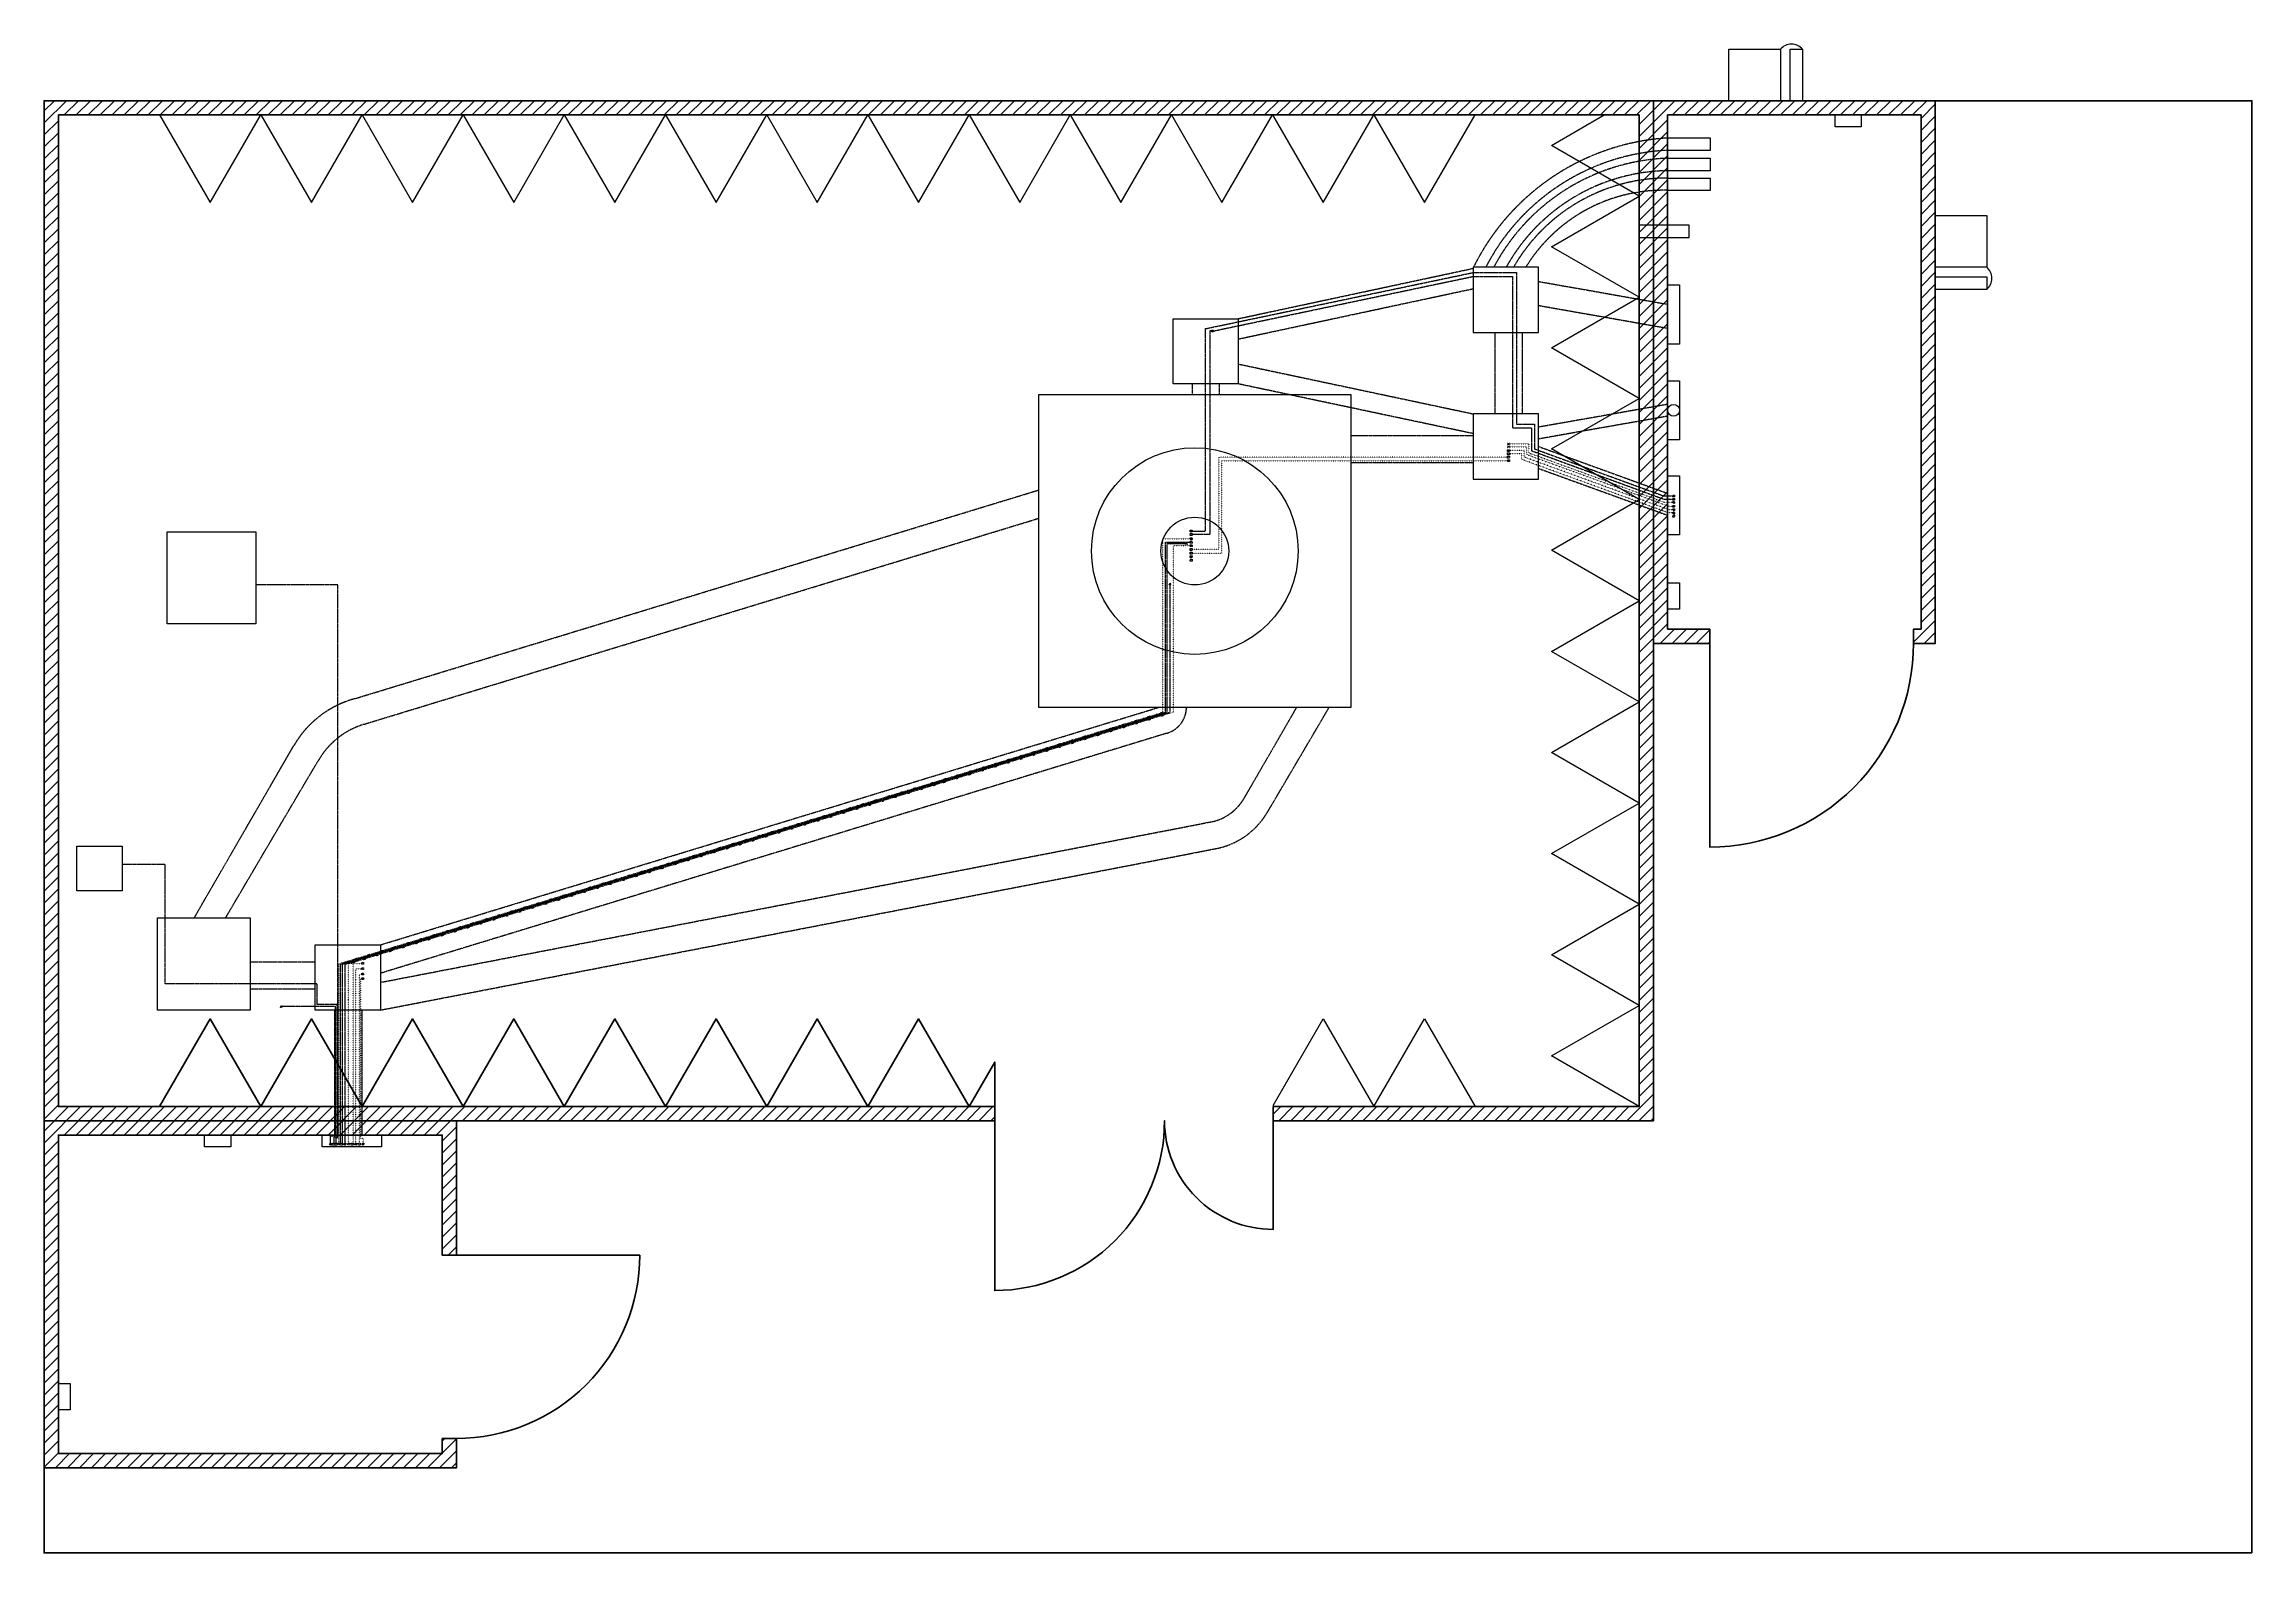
# Model space of a CAD drawing. Header units: millimetres. Extents: x 520 to 59890, y 214 to 19944.
# Drawn here: x 19795 to 35096, y 9485 to 19944 of the extents above; entities that cross this region are included whole.
import ezdxf

# ---------------------------------------------------------------- set-up
doc = ezdxf.new("R2010")
doc.units = ezdxf.units.MM
doc.header["$MEASUREMENT"] = 0
doc.linetypes.add('CENTER', pattern=[2, 1.25, -0.25, 0.25, -0.25])
doc.linetypes.add('DOTX2', pattern=[0.5, 0, -0.5])
doc.layers.get('0').update_dxf_attribs({"color": 94, "lineweight": 50})
for name, color, linetype, lineweight, plot in [('cables comunicacion', 104, 'CENTER', 25, False), ('Conectores', 30, 'CENTER', 25, False), ('RF Cables', 210, 'DOTX2', 25, False)]:
    doc.layers.add(name, color=color, linetype=linetype, lineweight=lineweight, plot=plot)
for name, color, linetype, lineweight in [('Items', 130, 'Continuous', 25), ('Linea discontinua', 10, 'CENTER', 25), ('Linea fina', 90, 'Continuous', 25), ('Linea gorda', 94, 'Continuous', 35)]:
    doc.layers.add(name, color=color, linetype=linetype, lineweight=lineweight)
doc.styles.get("Standard").update_dxf_attribs({"font": 'arial.ttf', "height": 2.5})

msp = doc.modelspace()

# ---------------------------------------------------------------- hatches: boundary and pattern name
at = {"layer": 'Linea fina', "true_color": 0xed1f24}
h = msp.add_hatch(dxfattribs=at)
h.set_pattern_fill('ANSI31', color=240, scale=470.594271, style=0)
h.set_pattern_definition([(45, (18108.14, 9974.17), (-41.59505, 41.59505), [])])
h.paths.add_polyline_path([(19894, 15790), (19894, 19453), (22653, 19453), (30849, 19453), (30849, 15790), (30849, 12579), (22653, 12579), (19894, 12579)], flags=16)
h.paths.add_polyline_path([(22554, 12382), (22554, 10174), (19894, 10174), (19894, 12382)], flags=16)
h.paths.add_polyline_path([(31339, 15790), (31339, 15889), (31047, 15889), (31047, 19453), (32803, 19453), (32803, 15889), (32751, 15889), (32751, 15790), (32902, 15790), (32902, 19552), (19795, 19552), (19795, 10075), (22653, 10075), (22653, 10278), (22554, 10278), (22554, 11549), (22653, 11549), (22653, 12481), (26383, 12481), (26383, 12579), (28313, 12579), (28313, 12481), (30948, 12481), (30948, 15790)])

# ---------------------------------------------------------------- linework, layer by layer
msp.add_lwpolyline([(35096, 9485), (35096, 19552), (19795, 19552), (19795, 9485)], close=True)
at = {"layer": 'cables comunicacion'}
for p, q in [((27579, 16473), (27579, 16482)), ((27579, 16482), (27712, 16482))]:
    msp.add_line(p, q, dxfattribs=at)
for points in [[(27845, 17627), (27845, 17685), (27845, 17972), (29700, 18361), (30000, 18361), (30000, 17309), (30125, 17309), (30125, 17138), (31021, 16812), (31082, 16812)], [(27900, 17956), (29700, 18334), (29971, 18334), (29971, 17285), (30103, 17285), (30103, 17126), (31023, 16789), (31082, 16789)], [(27888, 17956), (27875, 17956), (27875, 16545), (27863, 16545), (27751, 16545)], [(27751, 16569), (27845, 16569), (27845, 17652)], [(21849, 12325), (21849, 13316), (21849, 13567), (21907, 13585), (25917, 14809), (27567, 15313), (27567, 16492), (27738, 16492)], [(21862, 12325), (21862, 13316), (21862, 13567), (21919, 13585), (25930, 14809), (27579, 15313), (27579, 16473)], [(21819, 12325), (21819, 12364), (21831, 12364), (21831, 13433), (21831, 13669), (21831, 16196), (21263, 16196)], [(21881, 12325), (21881, 13316), (21881, 13567), (21938, 13585), (25949, 14809), (27598, 15313), (27598, 16202)], [(21805, 12325), (21805, 12370), (21825, 12370), (21825, 13287), (21688, 13287), (21688, 13429), (20634, 13429), (20634, 14257), (20335, 14257)], [(21780, 12325), (21780, 12377), (21814, 12377), (21814, 13272), (21688, 13272), (21439, 13272)]]:
    msp.add_lwpolyline(points, dxfattribs=at)
at = {"layer": 'Conectores'}
for p, q in [((29938, 17179), (29950, 17167)), ((29938, 17167), (29950, 17179)), ((29938, 17159), (29950, 17147)), ((29938, 17147), (29950, 17159)), ((27705, 16488), (27718, 16476)), ((27705, 16476), (27718, 16488)), ((27592, 16208), (27604, 16196)), ((27592, 16196), (27604, 16208)), ((21432, 13278), (21445, 13266)), ((21432, 13266), (21445, 13278))]:
    msp.add_line(p, q, dxfattribs=at)
for points in [[(27888, 17962), (27900, 17962), (27900, 17950), (27888, 17950)], [(29938, 17133), (29951, 17133), (29951, 17121), (29938, 17121)], [(29938, 17110), (29951, 17110), (29951, 17097), (29938, 17097)], [(29938, 17087), (29951, 17087), (29951, 17074), (29938, 17074)], [(29938, 17063), (29951, 17063), (29951, 17050), (29938, 17050)], [(31082, 16818), (31094, 16818), (31094, 16805), (31082, 16805)], [(31082, 16795), (31094, 16795), (31094, 16783), (31082, 16783)], [(31082, 16774), (31094, 16774), (31094, 16762), (31082, 16762)], [(31082, 16747), (31094, 16747), (31094, 16734), (31082, 16734)], [(31082, 16724), (31094, 16724), (31094, 16711), (31082, 16711)], [(31082, 16700), (31094, 16700), (31094, 16688), (31082, 16688)], [(31082, 16678), (31094, 16678), (31094, 16666), (31082, 16666)], [(27738, 16575), (27751, 16575), (27751, 16563), (27738, 16563)], [(27738, 16551), (27751, 16551), (27751, 16538), (27738, 16538)], [(27738, 16522), (27751, 16522), (27751, 16510), (27738, 16510)], [(27738, 16499), (27751, 16499), (27751, 16486), (27738, 16486)], [(27738, 16474), (27751, 16474), (27751, 16462), (27738, 16462)], [(27738, 16447), (27751, 16447), (27751, 16435), (27738, 16435)], [(27738, 16422), (27751, 16422), (27751, 16409), (27738, 16409)], [(27738, 16398), (27751, 16398), (27751, 16385), (27738, 16385)], [(27738, 16374), (27751, 16374), (27751, 16361), (27738, 16361)], [(21996, 13578), (22008, 13578), (22008, 13566), (21996, 13566)], [(21996, 13541), (22008, 13541), (22008, 13529), (21996, 13529)], [(21996, 13504), (22009, 13504), (22009, 13492), (21996, 13492)], [(21996, 13472), (22009, 13472), (22009, 13460), (21996, 13460)], [(21774, 12325), (21786, 12325), (21786, 12313), (21774, 12313)], [(21794, 12325), (21807, 12325), (21807, 12312), (21794, 12312)], [(21813, 12325), (21826, 12325), (21826, 12312), (21813, 12312)], [(21831, 12325), (21844, 12325), (21844, 12313), (21831, 12313)], [(21849, 12325), (21862, 12325), (21862, 12312), (21849, 12312)], [(21874, 12325), (21887, 12325), (21887, 12313), (21874, 12313)], [(21899, 12325), (21911, 12325), (21911, 12313), (21899, 12313)], [(21924, 12325), (21937, 12325), (21937, 12312), (21924, 12312)], [(21949, 12325), (21962, 12325), (21962, 12313), (21949, 12313)], [(21974, 12325), (21986, 12325), (21986, 12312), (21974, 12312)], [(21999, 12325), (22011, 12325), (22011, 12313), (21999, 12313)]]:
    msp.add_lwpolyline(points, close=True, dxfattribs=at)
at = {"layer": 'Items'}
for p, q in [((31982, 19909), (31982, 19552)), ((31982, 19552), (31895, 19552)), ((32902, 18244), (32902, 18332)), ((33259, 18244), (32902, 18244))]:
    msp.add_line(p, q, dxfattribs=at)
for points in [[(31982, 19552), (31895, 19552), (31895, 19909), (31982, 19909, 0.449405), (31828, 19909), (31828, 19552), (31471, 19552), (31828, 19552)], [(32902, 18244), (32902, 18332), (33259, 18332), (33259, 18244, 0.449405), (33259, 18399), (32902, 18399), (32902, 18756), (32902, 18399)]]:
    msp.add_lwpolyline(points, format="xyb", dxfattribs=at)
for points in [[(31471, 19552), (31471, 19909), (31828, 19909)], [(32902, 18756), (33259, 18756), (33259, 18399)]]:
    msp.add_lwpolyline(points, dxfattribs=at)
for points in [[(31982, 19552), (31895, 19552)], [(32388, 19370), (32207, 19370), (32207, 19453), (32388, 19453)], [(31342, 19294), (31342, 19208), (31047, 19208), (31047, 19294)], [(31342, 19153), (31342, 19067), (31047, 19067), (31047, 19153)], [(31342, 19016), (31342, 18930), (31047, 18930), (31047, 19016)], [(31047, 18690), (30849, 18690), (30849, 18604), (31047, 18604), (31195, 18604), (31195, 18690)], [(29700, 18398), (29700, 17946), (30152, 17946), (30152, 18398)], [(31047, 17906), (31047, 18234), (31047, 18275), (31129, 18275), (31129, 18234), (31129, 17865), (31047, 17865)], [(32902, 18244), (32902, 18332)], [(28071, 17589), (27620, 17589), (27620, 18041), (28071, 18041)], [(31047, 17242), (31047, 17570), (31047, 17611), (31129, 17611), (31129, 17570), (31129, 17201), (31047, 17201)], [(29700, 17381), (29700, 16929), (30152, 16929), (30152, 17381)], [(31047, 16583), (31047, 16911), (31047, 16952), (31129, 16952), (31129, 16911), (31129, 16542), (31047, 16542)], [(20648, 16564), (21263, 16564), (21263, 15926), (20648, 15926)], [(31047, 16028), (31047, 16209), (31129, 16209), (31129, 16028)], [(20022, 14384), (20335, 14384), (20335, 14074), (20022, 14074)], [(20581, 13888), (21222, 13888), (21222, 13248), (20581, 13248)], [(21673, 13700), (22125, 13700), (22125, 13248), (21673, 13248)], [(20907, 12382), (21088, 12382), (21088, 12299), (20907, 12299)], [(21764, 12382), (22092, 12382), (22133, 12382), (22133, 12300), (22092, 12300), (21723, 12300), (21723, 12382)], [(19894, 10478), (19894, 10659), (19976, 10659), (19976, 10478)]]:
    msp.add_lwpolyline(points, close=True, dxfattribs=at)
for centre, radius in [((31088, 17406), 41), ((27770, 16430), 235)]:
    msp.add_circle(centre, radius, dxfattribs=at)
at = {"layer": 'Linea discontinua'}
for p, q in [((28071, 18041), (29700, 18390)), ((28071, 17900), (29700, 18249)), ((30152, 18299), (31047, 18141)), ((30152, 18133), (31047, 17975)), ((28075, 17726), (28071, 17726)), ((28075, 17726), (29700, 17381)), ((27751, 17589), (27751, 17513)), ((27940, 17513), (27940, 17589)), ((29700, 17244), (28071, 17589)), ((31047, 17447), (30152, 17289)), ((31047, 17365), (30152, 17207)), ((30152, 17155), (31047, 16830)), ((30152, 17003), (31047, 16678)), ((21948, 15407), (26687, 16853)), ((22013, 15230), (26687, 16657)), ((22125, 13700), (27524, 15348)), ((28113, 14718), (28477, 15348)), ((28276, 14624), (28702, 15348))]:
    msp.add_line(p, q, dxfattribs=at)
for points in [[(29852, 17381), (29852, 17758), (29852, 17946)], [(30041, 17381), (30041, 17758), (30041, 17946)], [(28853, 17232), (29230, 17232), (29700, 17232)], [(28853, 17044), (29230, 17044), (29700, 17044)], [(27579, 15168), (22181, 13520), (22125, 13503)], [(20836, 13888), (20890, 13982), (21254, 14612), (21525, 15081)], [(21053, 13888), (21479, 14612), (21696, 14979)], [(22125, 13440), (27630, 14504), (27908, 14558)], [(22125, 13248), (27667, 14319), (27944, 14373)], [(21222, 13583), (21598, 13583), (21673, 13583)], [(21222, 13395), (21598, 13395), (21673, 13395)], [(21810, 12382), (21810, 12758), (21810, 13248)], [(21998, 12382), (21998, 12758), (21998, 13248)]]:
    msp.add_lwpolyline(points, dxfattribs=at)
for centre, radius, start, end in [((31150, 17680), 1617, 93.6459, 153.6459), ((31118, 17712), 1498, 92.7302, 152.7302), ((31098, 17732), 1422, 92.0563, 152.0563), ((31066, 17764), 1303, 90.8584, 150.8584), ((31048, 17782), 1234, 90.0469, 150.0469), ((31016, 17814), 1117, 88.4367, 148.4367), ((22132, 14730), 701, 105.2878, 150), ((27524, 15348), 188, 286.7666, 0), ((22169, 14706), 546, 106.5495, 150), ((27813, 14891), 346, 285.8775, 330), ((27813, 14891), 534, 284.213, 330)]:
    msp.add_arc(centre, radius, start, end, dxfattribs=at)
at = {"layer": 'Linea fina'}
for points in [[(20595, 19453), (20946, 18846), (21296, 19453), (21647, 18846), (21998, 19453), (22348, 18846), (22699, 19453), (23050, 18846), (23400, 19453), (23751, 18846), (24102, 19453), (24452, 18846), (24803, 19453), (25153, 18846), (25504, 19453), (25855, 18846), (26205, 19453), (26556, 18846), (26907, 19453), (27257, 18846), (27608, 19453), (27958, 18846), (28309, 19453), (28660, 18846), (29010, 19453), (29361, 18846), (29712, 19453)], [(30849, 12579), (30242, 12930), (30849, 13281), (30242, 13631), (30849, 13982), (30242, 14333), (30849, 14683), (30242, 15034), (30849, 15384), (30242, 15735), (30849, 16086), (30242, 16436), (30849, 16787), (30242, 17138), (30849, 17488), (30242, 17839), (30849, 18190), (30242, 18540), (30849, 18891), (30242, 19241), (30608, 19453)], [(28313, 12586), (28660, 13187), (29010, 12579), (29361, 13187), (29712, 12579)]]:
    msp.add_lwpolyline(points, dxfattribs=at)
msp.add_lwpolyline([(26687, 17513), (26687, 15348), (28853, 15348), (28853, 17513)], close=True, dxfattribs=at)
msp.add_circle((27770, 16430), 716, dxfattribs=at)
at = {"layer": 'Linea gorda'}
for p, q in [((30948, 15790), (30948, 19552)), ((22653, 12481), (19795, 12481))]:
    msp.add_line(p, q, dxfattribs=at)
for points in [[(22653, 10278), (22653, 10075), (19795, 10075), (19795, 12481), (19795, 15790), (19795, 19552), (22653, 19552), (30948, 19552), (32902, 19552), (32902, 15790), (32751, 15790)], [(31339, 15790), (30948, 15790), (30948, 12481), (28313, 12481)], [(20595, 12579), (20946, 13187), (21296, 12579), (21647, 13187), (21998, 12579), (22348, 13187), (22699, 12579), (23050, 13187), (23400, 12579), (23751, 13187), (24102, 12579), (24452, 13187), (24803, 12579), (25153, 13187), (25504, 12579), (25855, 13187), (26205, 12579), (26383, 12888), (26383, 12579), (26383, 12481), (22653, 12481), (22653, 11549)]]:
    msp.add_lwpolyline(points, dxfattribs=at)
msp.add_lwpolyline([(26383, 12579), (22653, 12579), (19894, 12579), (19894, 15790), (19894, 19453), (22653, 19453), (30849, 19453), (30849, 15790), (30849, 12579), (28313, 12579), (28313, 12481), (28313, 11728, -0.414214), (27560, 12481, -0.414214), (26383, 11304), (26383, 12481)], format="xyb", dxfattribs=at)
for points in [[(31339, 15790), (31339, 15889), (31047, 15889), (31047, 19453), (32803, 19453), (32803, 15889), (32751, 15889), (32751, 15790, -0.414214), (31339, 14378)], [(23923, 11549, -0.414214), (22653, 10278), (22554, 10278), (22554, 10174), (19894, 10174), (19894, 12382), (22554, 12382), (22554, 11549), (22653, 11549)]]:
    msp.add_lwpolyline(points, format="xyb", close=True, dxfattribs=at)
at = {"layer": 'RF Cables'}
msp.add_line((21937, 13568), (21953, 13572), dxfattribs=at)
for points in [[(29944, 17173), (30084, 17173), (30084, 17126), (30084, 17111), (31025, 16768), (31082, 16768)], [(29944, 17153), (30069, 17153), (30069, 17100), (31025, 16752), (31055, 16741), (31082, 16741)], [(29938, 17080), (27937, 17080), (27937, 16441), (27751, 16441)], [(27751, 16416), (27957, 16416), (27957, 17016), (27957, 17056), (29938, 17056)], [(31082, 16717), (31055, 16717), (31025, 16728), (30069, 17076), (30052, 17083), (30052, 17127), (29951, 17127)], [(31082, 16694), (31055, 16694), (31026, 16705), (30070, 17053), (30037, 17065), (30037, 17104), (29951, 17104)], [(21837, 12325), (21837, 13570), (21888, 13585), (25899, 14809), (27548, 15313), (27548, 16516), (27738, 16516)], [(21905, 12325), (21905, 13316), (21905, 13568), (21963, 13585), (25973, 14809), (27623, 15313), (27623, 16202), (27623, 16468), (27738, 16468)], [(21937, 12325), (21937, 13498), (21937, 13568)], [(21953, 13572), (21996, 13572)], [(21955, 12325), (21955, 13460), (21955, 13535), (21996, 13535)], [(21955, 13527), (21955, 13527)], [(21980, 12325), (21980, 13423), (21980, 13498), (21996, 13498)], [(22005, 12325), (22005, 12359), (21989, 12359), (21989, 13391), (21989, 13466), (21996, 13466)]]:
    msp.add_lwpolyline(points, dxfattribs=at)

# ---------------------------------------------------------------- texts
at = {"layer": 'Conectores', "char_height": 2.5}
for s, width, heights, insert, attachment_point in [('RJ 45 - FO', 16.94, [0], (27887, 17948), 1), ('4R 2V 1K', 14.95, [0], (29937, 17119), 1), ('4R 5V 2K', 14.95, [0], (29937, 17049), 1), ('4R 5V 1N', 14.95, [0], (29938, 17096), 1), ('4R 5V 2N', 14.95, [0], (29938, 17073), 1), ('RJ45-Aux2', 14.95, [0], (31080, 16804), 1), ('FO_Aux2', 14.77, [2.54], (31081, 16781), 1), ('4R 2V 1N', 14.95, [0], (31081, 16733), 1), ('4R 2V 1K', 14.95, [0], (31081, 16709), 1), ('4R 5V 1K', 14.95, [0], (31082, 16760), 1), ('4R 5V 1N', 14.95, [0], (31082, 16686), 1), ('RJ 45 - FO', 16.94, [0], (27737, 16537), 1), ('RJ45-4R', 14.95, [0], (27737, 16561), 1), ('Revolver', 14.95, [0], (31081, 16664), 1), ('1R 5V 1N', 14.95, [0], (27738, 16508), 1), ('F.O Mesa 1', 24.46, [0], (27737, 16485), 1), ('1R 5V 1K', 22.27, [0], (27738, 16460), 1), ('4R 5V 2N', 14.95, [0], (27738, 16433), 1), ('4R 5V 2K', 14.95, [0], (27738, 16408), 1), ('Fibras 1R', 14.95, [0], (27738, 16383), 1), ('VGA', 14.95, [0], (27744, 16359), 5), ('1R 4V 2K', 14.95, [0], (21995, 13528), 1), ('1R 4V 1K', 14.95, [0], (21995, 13565), 1), ('1R 4V 1N', 14.95, [0], (21996, 13491), 1), ('1R 4V 2N', 14.95, [0], (21996, 13458), 1), ('Revolver 1 (Fo externa)', 20.16, [0], (21771, 12312), 1), ('Mesa/ Mastil (camara video)', 14.95, [0], (21794, 12311), 1), ('Mastil', 14.95, [0], (21814, 12309), 1), ('1R 5V 1N', 14.95, [0], (21830, 12311), 1), ('FO. Mesa 1\\PFO. Mesa 2', 18.88, [0], (21848, 12311), 1), ('FO. Motor mesa', 19.17, [0], (21874, 12310), 1), ('1R 5V 1K', 14.95, [0], (21898, 12310), 1), ('1R 4V 1K', 14.95, [0], (21924, 12310), 1), ('1R 4V 2K', 14.95, [0], (21948, 12310), 1), ('1R 4V 1N', 14.95, [0], (21973, 12310), 1), ('1R 4V 2N', 14.95, [0], (21998, 12311), 1)]:
    msp.add_mtext_dynamic_manual_height_columns(s, width=width, gutter_width=12.5, heights=heights, dxfattribs=dict(at, insert=insert, attachment_point=attachment_point))

doc.saveas('drawing.dxf')
